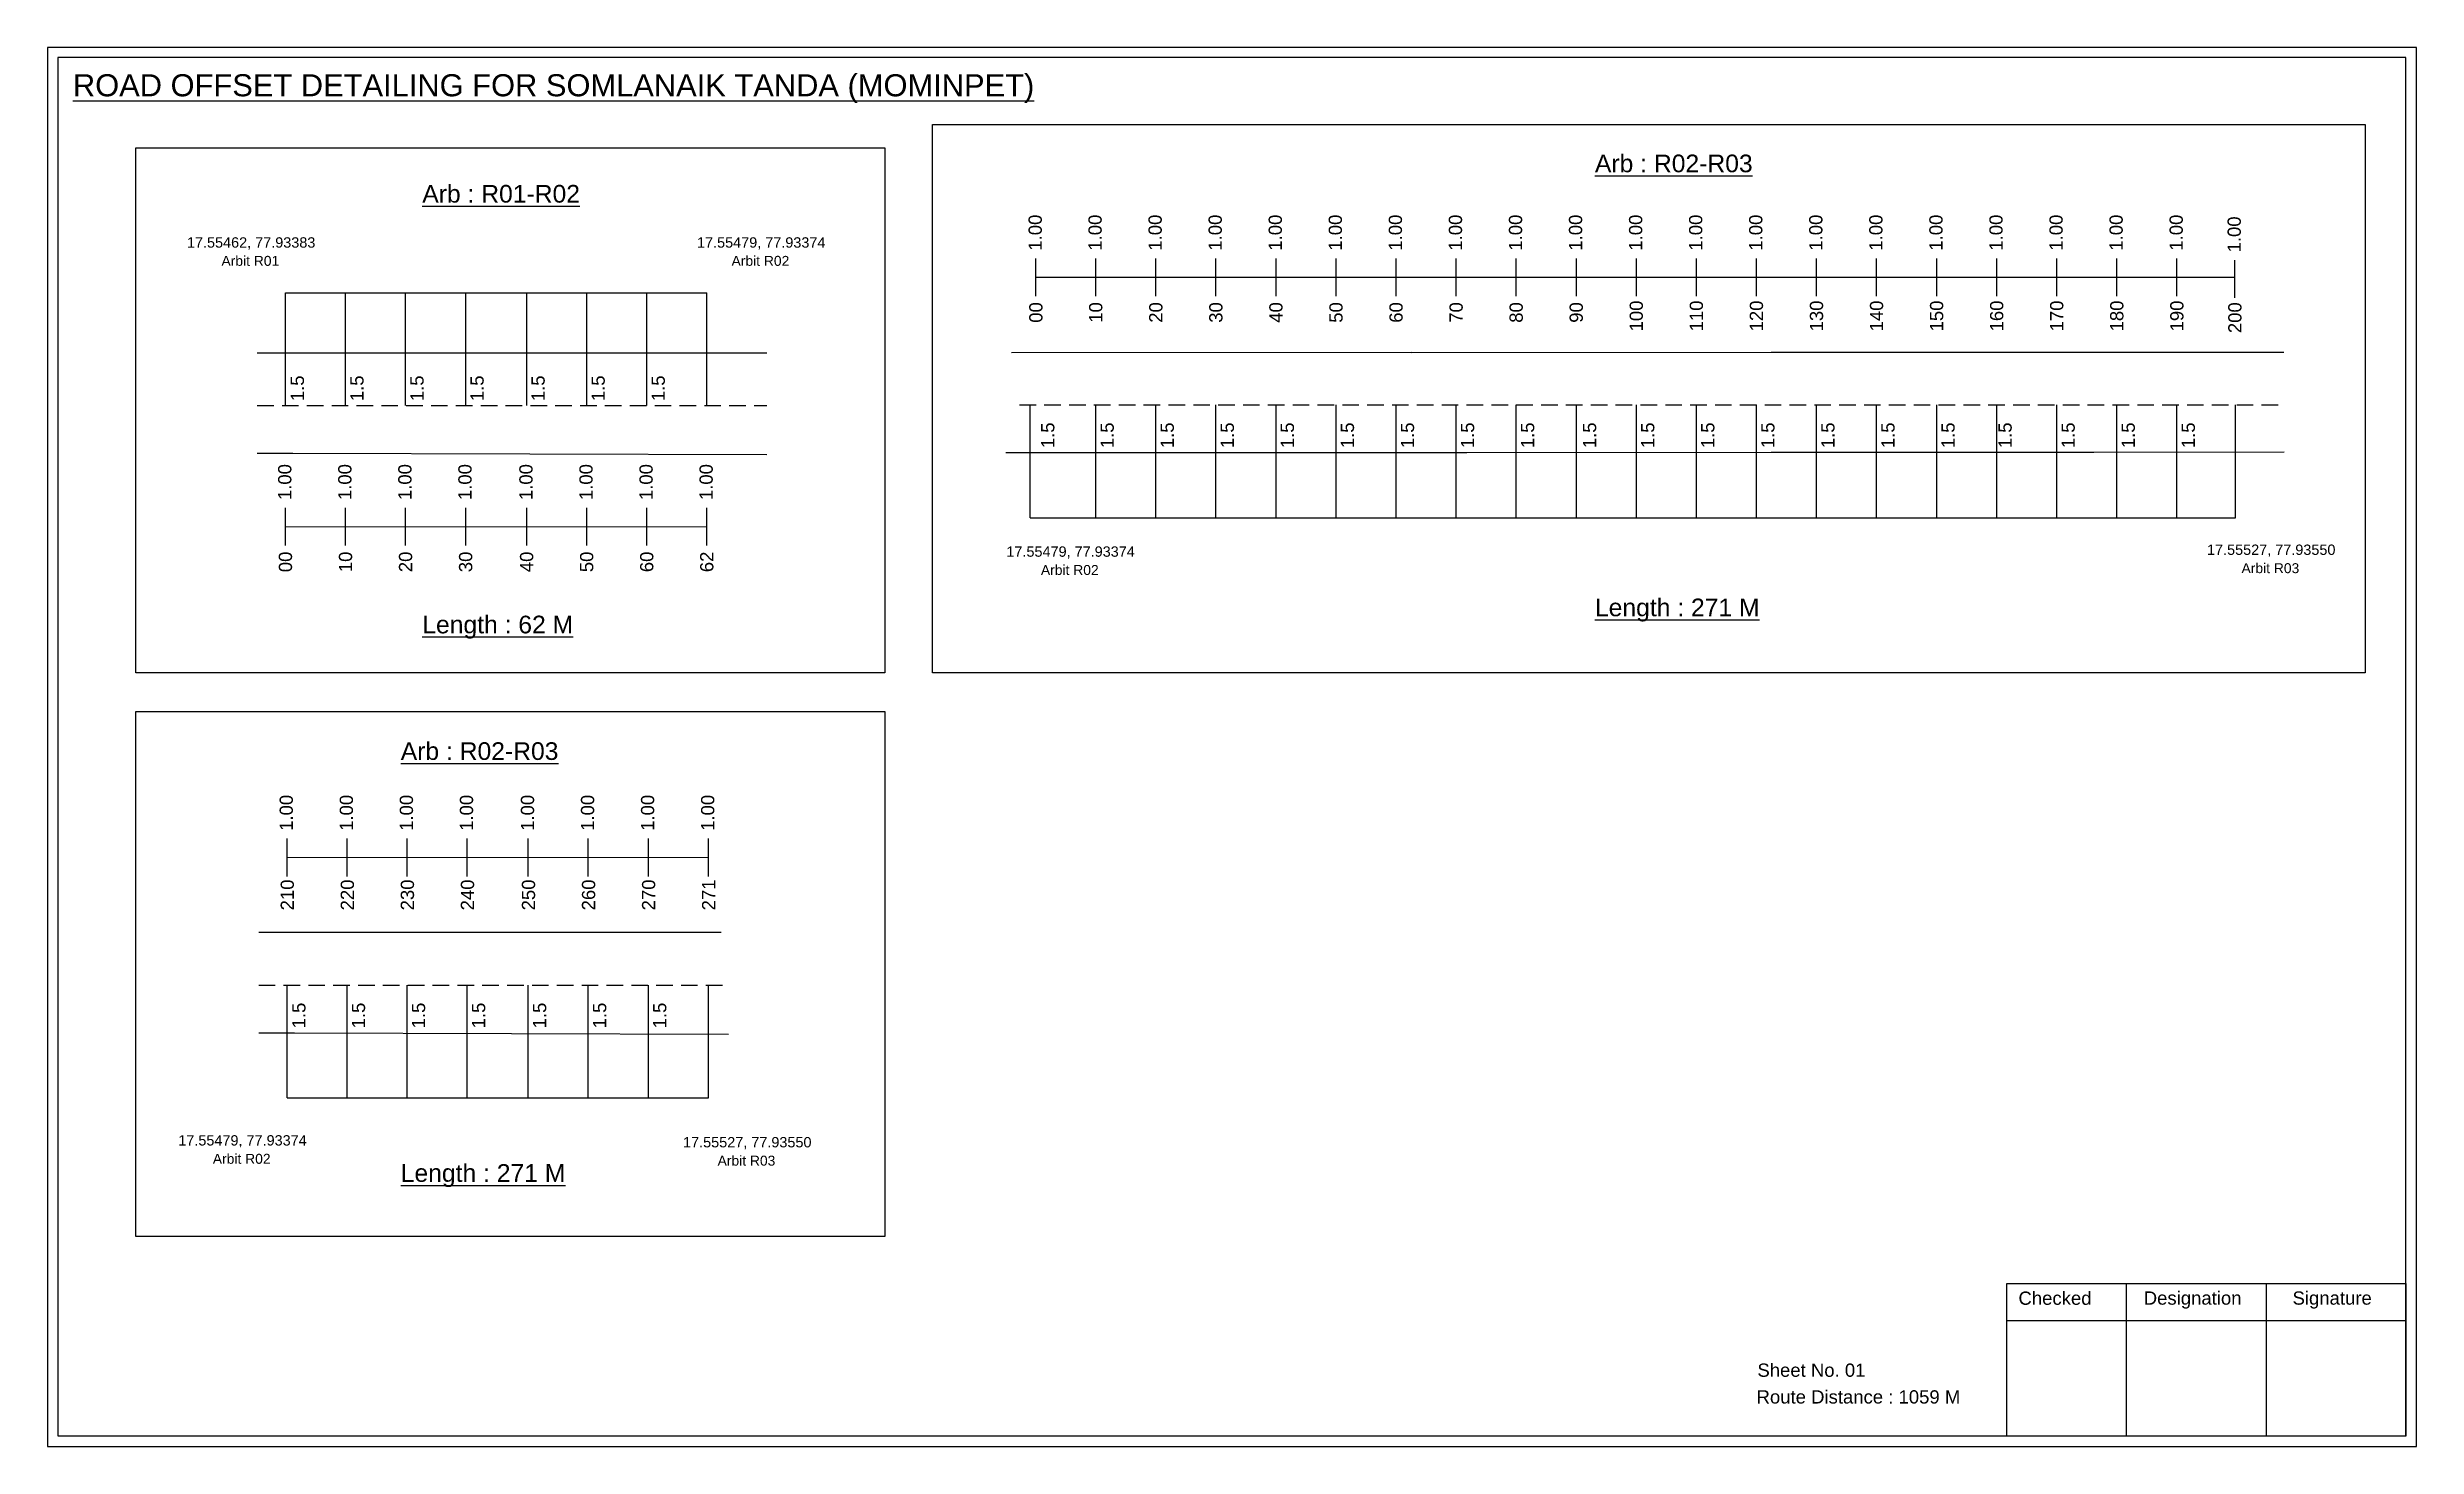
# Model space of a CAD drawing. Header units: inches. Extents: x 586 to 5726, y 190 to 788.
# Drawn here: x 3729 to 4266, y 261 to 578 of the extents above; entities that cross this region are included whole.
import ezdxf

# ---------------------------------------------------------------- set-up
doc = ezdxf.new("R2010")
doc.units = ezdxf.units.IN
doc.header["$MEASUREMENT"] = 0
doc.linetypes.add('DASHED2', pattern=[0.375, 0.25, -0.125])
doc.layers.add('PDF_Geometry', color=7, linetype='Continuous')
doc.layers.add('PDF_Text', color=5, linetype='Continuous')
doc.styles.add('PDF Arial', font='arial.ttf')
doc.styles.get("Standard").update_dxf_attribs({"font": 'arial.ttf'})

msp = doc.modelspace()

# ---------------------------------------------------------------- texts
at = {"color": 242, "true_color": 0xcd2027}
for s, height, p in [('%%UROAD OFFSET DETAILING FOR SOMLANAIK TANDA (MOMINPET)', 5, (3735.01, 566.52)), ('%%UArb : R02-R03', 4, (4079.65, 549.33)), ('%%UArb : R01-R02', 4, (3814.12, 542.46)), ('%%ULength : 271 M', 4, (4079.65, 448.83)), ('%%ULength : 62 M', 4, (3814.12, 444.96)), ('%%UArb : R02-R03', 4, (3809.24, 416.31)), ('%%ULength : 271 M', 4, (3809.24, 320.81))]:
    msp.add_text(s, height=height, dxfattribs=at).set_placement(p)
at = {"color": 217, "true_color": 0x93278f}
for s, p in [('1.00', (3954.4, 531.58)), ('1.00', (3967.96, 531.58)), ('1.00', (3981.56, 531.58)), ('1.00', (3995.16, 531.58)), ('1.00', (4008.76, 531.58)), ('1.00', (4022.36, 531.58)), ('1.00', (4035.96, 531.58)), ('1.00', (4049.56, 531.58)), ('1.00', (4063.16, 531.58)), ('1.00', (4076.76, 531.58)), ('1.00', (4090.36, 531.58)), ('1.00', (4103.96, 531.58)), ('1.00', (4117.56, 531.58)), ('1.00', (4131.16, 531.58)), ('1.00', (4144.76, 531.58)), ('1.00', (4158.36, 531.58)), ('1.00', (4171.96, 531.58)), ('1.00', (4185.56, 531.58)), ('1.00', (4199.16, 531.58)), ('1.00', (4212.76, 531.58)), ('1.00', (4225.9, 531.18)), ('00', (3954.55, 515.26)), ('10', (3968.11, 515.26)), ('20', (3981.71, 515.26)), ('30', (3995.31, 515.26)), ('40', (4008.91, 515.26)), ('50', (4022.51, 515.26)), ('60', (4036.11, 515.26)), ('70', (4049.71, 515.26)), ('80', (4063.31, 515.26)), ('90', (4076.91, 515.26)), ('100', (4090.51, 513.3)), ('110', (4104.11, 513.3)), ('120', (4117.71, 513.3)), ('130', (4131.31, 513.3)), ('140', (4144.91, 513.3)), ('150', (4158.51, 513.3)), ('160', (4172.11, 513.3)), ('170', (4185.71, 513.3)), ('180', (4199.31, 513.3)), ('190', (4212.91, 513.3)), ('200', (4226.05, 512.91)), ('1.00', (3784.48, 475.12)), ('1.00', (3798.08, 475.12)), ('1.00', (3811.68, 475.12)), ('1.00', (3825.28, 475.12)), ('1.00', (3839.09, 475.12)), ('1.00', (3852.69, 475.12)), ('1.00', (3866.29, 475.12)), ('1.00', (3879.89, 475.12)), ('00', (3784.63, 458.8)), ('10', (3798.23, 458.8)), ('20', (3811.83, 458.8)), ('30', (3825.43, 458.8)), ('40', (3839.24, 458.8)), ('50', (3852.84, 458.8)), ('60', (3866.44, 458.8)), ('62', (3880.04, 458.8)), ('1.00', (3784.82, 400.25)), ('1.00', (3798.42, 400.25)), ('1.00', (3812.02, 400.25)), ('1.00', (3825.62, 400.25)), ('1.00', (3839.44, 400.25)), ('1.00', (3853.04, 400.25)), ('1.00', (3866.64, 400.25)), ('1.00', (3880.24, 400.25)), ('210', (3785.05, 382.25)), ('220', (3798.65, 382.25)), ('230', (3812.25, 382.25)), ('240', (3825.85, 382.25)), ('250', (3839.67, 382.25)), ('260', (3853.27, 382.25)), ('270', (3866.87, 382.25)), ('271', (3880.47, 382.25))]:
    msp.add_text(s, height=3, rotation=90, dxfattribs=at).set_placement(p)
at = {"color": 5}
for s, height, p in [('17.55462, 77.93383', 2.34, (3760.83, 532.27)), ('17.55479, 77.93374', 2.34, (3876.33, 532.27)), ('Arbit R01', 2.246, (3768.65, 528.15)), ('Arbit R02', 2.246, (3884.15, 528.15)), ('17.55479, 77.93374', 2.34, (3946.38, 462.3)), ('17.55527, 77.93550', 2.34, (4218.24, 462.72)), ('Arbit R02', 2.246, (3954.2, 458.18)), ('Arbit R03', 2.246, (4226.06, 458.59)), ('17.55479, 77.93374', 2.34, (3758.87, 329.03)), ('Arbit R02', 2.246, (3766.69, 324.9)), ('17.55527, 77.93550', 2.34, (3873.17, 328.61)), ('Arbit R03', 2.246, (3880.99, 324.48))]:
    msp.add_text(s, height=height, dxfattribs=at).set_placement(p)
for p in [(3787.33, 497.51), (3800.82, 497.51), (3814.42, 497.51), (3828.02, 497.51), (3841.84, 497.51), (3855.44, 497.51), (3869.04, 497.51), (3957.25, 486.87), (3970.7, 486.87), (3984.3, 486.87), (3997.9, 486.87), (4011.5, 486.87), (4025.1, 486.87), (4038.7, 486.87), (4052.3, 486.87), (4065.9, 486.87), (4079.93, 486.87), (4093.1, 486.87), (4106.7, 486.87), (4120.3, 486.87), (4133.9, 486.87), (4147.5, 486.87), (4161.1, 486.87), (4174.02, 486.87), (4188.3, 486.87), (4201.9, 486.87), (4215.5, 486.87), (3787.67, 355.54), (3801.17, 355.54), (3814.77, 355.54), (3828.37, 355.54), (3842.18, 355.54), (3855.78, 355.54), (3869.38, 355.54)]:
    msp.add_text('1.5', height=3, rotation=90).set_placement(p)
for s, p in [('Sheet No. 01', (4116.44, 276.68)), ('Route Distance : 1059 M', (4116.25, 270.63))]:
    msp.add_text(s, height=3).set_placement(p)
at = {"layer": 'PDF_Text', "color": 7, "attachment_point": 7, "style": 'PDF Arial'}
for s, insert, char_height in [('Checked', (4175.55, 292.93), 3.001), ('Designation', (4203.92, 292.1), 3.0006), ('Signature', (4237.61, 292.1), 3.001)]:
    msp.add_mtext(s, dxfattribs=dict(at, insert=insert, char_height=char_height))

# ---------------------------------------------------------------- linework, layer by layer
at = {"color": 217, "true_color": 0x93278f}
for p, q in [((3953.07, 521.28), (3953.07, 529.84)), ((3966.64, 521.28), (3966.64, 529.84)), ((3980.24, 521.28), (3980.24, 529.84)), ((3993.84, 521.28), (3993.84, 529.84)), ((4007.44, 521.28), (4007.44, 529.84)), ((4021.04, 521.28), (4021.04, 529.84)), ((4034.64, 521.28), (4034.64, 529.84)), ((4048.24, 521.28), (4048.24, 529.84)), ((4061.84, 521.28), (4061.84, 529.84)), ((4075.44, 521.28), (4075.44, 529.84)), ((4089.04, 521.28), (4089.04, 529.84)), ((4102.64, 521.28), (4102.64, 529.84)), ((4116.24, 521.28), (4116.24, 529.84)), ((4129.84, 521.28), (4129.84, 529.84)), ((4143.44, 521.28), (4143.44, 529.84)), ((4157.04, 521.28), (4157.04, 529.84)), ((4170.64, 521.28), (4170.64, 529.84)), ((4184.24, 521.28), (4184.24, 529.84)), ((4197.84, 521.28), (4197.84, 529.84)), ((4211.44, 521.28), (4211.44, 529.84)), ((4224.57, 520.89), (4224.57, 529.44)), ((3953.07, 525.55), (4224.57, 525.56)), ((3783.15, 464.82), (3783.15, 473.38)), ((3796.75, 464.82), (3796.75, 473.38)), ((3810.35, 464.82), (3810.35, 473.38)), ((3823.95, 464.82), (3823.95, 473.38)), ((3837.77, 464.82), (3837.77, 473.38)), ((3851.37, 464.82), (3851.37, 473.38)), ((3864.97, 464.82), (3864.97, 473.38)), ((3878.57, 464.82), (3878.57, 473.38)), ((3783.15, 469.09), (3878.57, 469.15)), ((3783.5, 389.95), (3783.5, 398.51)), ((3797.1, 389.95), (3797.1, 398.51)), ((3810.7, 389.95), (3810.7, 398.51)), ((3824.3, 389.95), (3824.3, 398.51)), ((3838.11, 389.95), (3838.11, 398.51)), ((3851.71, 389.95), (3851.71, 398.51)), ((3865.31, 389.95), (3865.31, 398.51)), ((3878.91, 389.95), (3878.91, 398.51)), ((3783.5, 394.22), (3878.91, 394.28))]:
    msp.add_line(p, q, dxfattribs=at)
at = {"color": 5}
for p, q in [((3783.15, 522.05), (3878.57, 522.05)), ((3951.75, 471.14), (4224.71, 471.14)), ((3783.5, 339.81), (3878.91, 339.81))]:
    msp.add_line(p, q, dxfattribs=at)
for p, q in [((3783.15, 496.52), (3783.15, 522.05)), ((3796.75, 496.52), (3796.75, 522.05)), ((3810.35, 496.52), (3810.35, 522.05)), ((3823.95, 496.52), (3823.95, 522.05)), ((3837.77, 496.52), (3837.77, 522.05)), ((3851.37, 496.52), (3851.37, 522.05)), ((3864.97, 496.52), (3864.97, 522.05)), ((3878.57, 496.52), (3878.57, 522.05)), ((3892.17, 508.4), (3776.74, 508.4)), ((4038, 508.56), (3947.56, 508.46)), ((4038, 508.56), (4119.57, 508.64)), ((4119.57, 508.64), (4235.61, 508.59)), ((3951.75, 471.14), (3951.75, 496.68)), ((3966.64, 471.14), (3966.64, 496.68)), ((3980.24, 471.14), (3980.24, 496.68)), ((3993.84, 471.14), (3993.84, 496.68)), ((4007.44, 471.14), (4007.44, 496.68)), ((4021.04, 471.14), (4021.04, 496.68)), ((4034.64, 471.14), (4034.64, 496.68)), ((4048.24, 471.14), (4048.24, 496.68)), ((4061.84, 471.14), (4061.84, 496.68)), ((4075.44, 471.14), (4075.44, 496.68)), ((4089.04, 471.14), (4089.04, 496.68)), ((4102.64, 471.14), (4102.64, 496.68)), ((4116.24, 471.14), (4116.24, 496.68)), ((4129.84, 471.14), (4129.84, 496.68)), ((4143.44, 471.14), (4143.44, 496.68)), ((4157.04, 471.14), (4157.04, 496.68)), ((4170.64, 471.14), (4170.64, 496.68)), ((4184.24, 471.14), (4184.24, 496.68)), ((4197.84, 471.14), (4197.84, 496.68)), ((4211.44, 471.14), (4211.44, 496.68)), ((4224.71, 471.14), (4224.71, 496.68)), ((3776.74, 485.71), (3784.8, 485.71)), ((3784.8, 485.71), (3892.17, 485.42)), ((3946.24, 485.87), (3996.46, 485.87)), ((3992.91, 485.87), (4050.66, 485.91)), ((4050.66, 485.91), (4119.57, 485.95)), ((4119.57, 485.95), (4192.61, 486)), ((4192.61, 486), (4235.69, 486.03)), ((3881.83, 377.23), (3777.09, 377.23)), ((3783.5, 339.81), (3783.5, 365.35)), ((3797.1, 339.81), (3797.1, 365.35)), ((3810.7, 339.81), (3810.7, 365.35)), ((3824.3, 339.81), (3824.3, 365.35)), ((3838.11, 339.81), (3838.11, 365.35)), ((3851.71, 339.81), (3851.71, 365.35)), ((3865.31, 339.81), (3865.31, 365.35)), ((3878.91, 339.81), (3878.91, 365.35)), ((3777.09, 354.54), (3785.15, 354.54)), ((3785.15, 354.54), (3883.45, 354.27))]:
    msp.add_line(p, q)
at = {"linetype": 'DASHED2', "ltscale": 15}
for p, q in [((3776.74, 496.52), (3892.17, 496.52)), ((3949.34, 496.68), (4235.66, 496.68)), ((3777.09, 365.35), (3882.48, 365.35))]:
    msp.add_line(p, q, dxfattribs=at)
for points in [[(3929.66, 560.12), (4254.08, 560.12), (4254.08, 436.06), (3929.66, 436.06)], [(3749.23, 554.89), (3918.84, 554.89), (3918.84, 436.06), (3749.23, 436.06)], [(3749.23, 427.29), (3918.84, 427.29), (3918.84, 308.46), (3749.23, 308.46)]]:
    msp.add_lwpolyline(points, close=True)
at = {"layer": 'PDF_Geometry'}
for points in [[(3729.23, 577.59), (3729.23, 260.88), (4265.7, 260.88), (4265.7, 577.59)], [(3731.56, 575.27), (3731.56, 263.3), (4263.28, 263.3), (4263.28, 575.27)]]:
    msp.add_lwpolyline(points, close=True, dxfattribs=at)
at = {"layer": 'PDF_Geometry', "color": 242, "true_color": 0xcc1f26}
msp.add_lwpolyline([(4263.28, 263.21), (4172.94, 263.21), (4172.94, 297.82), (4263.28, 297.82)], close=True, dxfattribs=at)
for points in [[(4199.92, 297.82), (4199.92, 263.21)], [(4231.65, 297.82), (4231.65, 263.21)], [(4172.94, 289.44), (4263.28, 289.44)]]:
    msp.add_lwpolyline(points, dxfattribs=at)

msp.set_redraw_order([(e.dxf.handle, doc.entitydb.next_handle()) for e in msp.query("TEXT MTEXT ATTDEF DIMENSION ARC_DIMENSION")])  # texts and dimensions are drawn at this point

doc.saveas('drawing.dxf')
